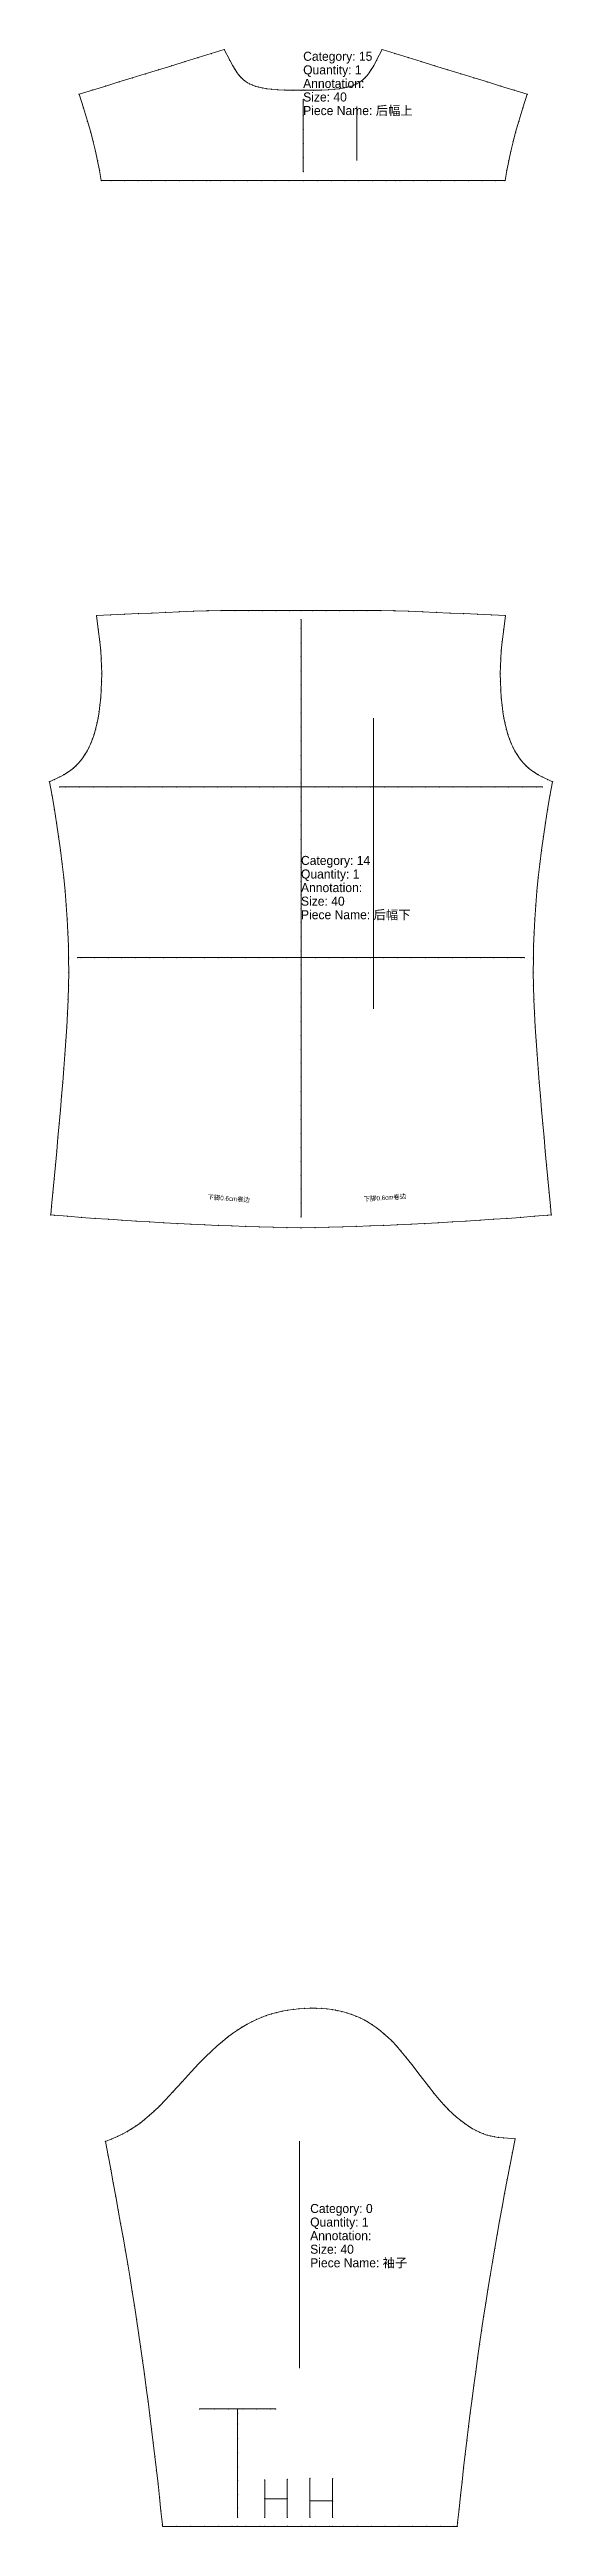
# Model space of a CAD drawing. Extents: x -2456 to 164, y -6201 to 32.
# Drawn here: x -2456 to -1900, y -6081 to -3343 of the extents above; entities that cross this region are included whole.
import ezdxf

# ---------------------------------------------------------------- set-up
doc = ezdxf.new("R2010")
doc.units = 0
for name, color, linetype, lineweight, true_color in [('1', 7, 'ByLayer', 5, 0xffffff), ('13', 7, 'ByLayer', 5, 0xffffff), ('2', 7, 'ByLayer', 5, 0xffffff), ('3', 7, 'ByLayer', 5, 0xffffff), ('4', 7, 'ByLayer', 5, 0xffffff), ('7', 7, 'ByLayer', 5, 0xffffff), ('8', 7, 'ByLayer', 5, 0xffffff)]:
    doc.layers.add(name, color=color, linetype=linetype, lineweight=lineweight, true_color=true_color)
doc.styles.add('textstyle0', font='')
doc.styles.add('textstyle1', font='')
doc.styles.add('textstyle100', font='')
doc.styles.add('textstyle101', font='')
doc.styles.add('textstyle102', font='')
doc.styles.add('textstyle2', font='')
doc.styles.add('textstyle3', font='')
doc.styles.add('textstyle4', font='')
doc.styles.add('textstyle5', font='')
doc.styles.add('textstyle82', font='')
doc.styles.add('textstyle83', font='')
doc.styles.add('textstyle84', font='')
doc.styles.add('textstyle85', font='')
doc.styles.add('textstyle86', font='')
doc.styles.add('textstyle97', font='')
doc.styles.add('textstyle98', font='')
doc.styles.add('textstyle99', font='')
doc.styles.get('textstyle0').set_extended_font_data('textstyle452')
doc.styles.get('textstyle1').set_extended_font_data('textstyle456')
doc.styles.get('textstyle100').set_extended_font_data('textstyle206')
doc.styles.get('textstyle101').set_extended_font_data('textstyle207')
doc.styles.get('textstyle102').set_extended_font_data('textstyle451')
doc.styles.get('textstyle2').set_extended_font_data('textstyle457')
doc.styles.get('textstyle3').set_extended_font_data('textstyle455')
doc.styles.get('textstyle4').set_extended_font_data('textstyle453')
doc.styles.get('textstyle5').set_extended_font_data('textstyle454')
doc.styles.get('textstyle82').set_extended_font_data('textstyle6')
doc.styles.get('textstyle83').set_extended_font_data('textstyle9')
doc.styles.get('textstyle84').set_extended_font_data('textstyle5')
doc.styles.get('textstyle85').set_extended_font_data('textstyle7')
doc.styles.get('textstyle86').set_extended_font_data('textstyle8')
doc.styles.get('textstyle97').set_extended_font_data('textstyle204')
doc.styles.get('textstyle98').set_extended_font_data('textstyle205')
doc.styles.get('textstyle99').set_extended_font_data('textstyle208')

# ---------------------------------------------------------------- blocks, each defined once
blk = doc.blocks.new('袖子-40')
at = {"layer": '1'}
blk.add_lwpolyline([(-1247.146835, -3153.808594), (-1247.371633, -3151.626507), (-1248.92003, -3136.812307), (-1250.551873, -3121.576785), (-1252.188976, -3106.770925), (-1253.916634, -3091.591608), (-1255.682109, -3076.444991), (-1257.491397, -3061.275238), (-1259.326593, -3046.244645), (-1261.221759, -3031.085451), (-1263.190252, -3015.712696), (-1265.177702, -3000.565248), (-1267.229141, -2985.314283), (-1269.318072, -2970.180477), (-1271.463901, -2955.054607), (-1273.669146, -2939.952771), (-1275.940801, -2924.84523), (-1278.316934, -2909.499746), (-1280.719768, -2894.41261), (-1283.181398, -2879.334944), (-1285.731317, -2864.054661), (-1288.295417, -2848.994062), (-1290.908708, -2833.928956), (-1293.564265, -2818.884258), (-1296.214856, -2804.102705), (-1298.9516, -2789.072488), (-1301.734179, -2774.050761), (-1304.578127, -2758.971001), (-1307.502337, -2743.681937), (-1310.489502, -2728.250732), (-1303.466844, -2725.485904), (-1296.984358, -2722.660443), (-1291.227816, -2719.893841), (-1286.253796, -2717.236909), (-1281.495975, -2714.414292), (-1276.785143, -2711.322283), (-1271.964373, -2707.849797), (-1267.020413, -2703.97814), (-1261.85797, -2699.613701), (-1256.49169, -2694.747707), (-1250.598188, -2689.055479), (-1243.834817, -2682.150622), (-1235.722921, -2673.474282), (-1235.691605, -2673.440247), (-1225.532539, -2662.249436), (-1215.428562, -2651.161533), (-1206.867098, -2642.058742), (-1199.544277, -2634.611047), (-1192.983017, -2628.269002), (-1186.781589, -2622.605104), (-1180.986162, -2617.630727), (-1175.233813, -2613.015606), (-1169.71788, -2608.901881), (-1164.32248, -2605.178429), (-1159.126623, -2601.87498), (-1153.634828, -2598.684194), (-1148.377053, -2595.917113), (-1143.095233, -2593.418132), (-1137.809429, -2591.189815), (-1132.386795, -2589.174876), (-1126.733783, -2587.346929), (-1120.861625, -2585.718478), (-1114.87591, -2584.322497), (-1108.868448, -2583.174419), (-1102.587676, -2582.23218), (-1096.274478, -2581.540939), (-1089.974242, -2581.099114), (-1083.626438, -2580.899678), (-1077.169369, -2580.948313), (-1071.030075, -2581.243147), (-1065.114529, -2581.776817), (-1059.428526, -2582.538729), (-1056.183014, -2583.0896), (-1053.958006, -2583.518075), (-1048.482638, -2584.755369), (-1043.150088, -2586.220483), (-1037.987906, -2587.902024), (-1033.09923, -2589.756036), (-1028.502893, -2591.759237), (-1024.056588, -2593.963091), (-1019.592617, -2596.458345), (-1015.249175, -2599.170324), (-1010.929227, -2602.157896), (-1006.527628, -2605.509463), (-1002.188374, -2609.126283), (-997.787077, -2613.116956), (-993.270565, -2617.548908), (-988.483957, -2622.608784), (-983.419106, -2628.3431), (-977.922103, -2634.959403), (-971.327418, -2643.326514), (-962.239581, -2655.278879), (-953.091347, -2667.250903), (-946.709929, -2675.261263), (-941.10111, -2681.92959), (-935.908992, -2687.729643), (-931.617126, -2692.23175), (-931.032815, -2692.823601), (-926.333847, -2697.39439), (-921.836163, -2701.445427), (-917.25913, -2705.234405), (-912.842869, -2708.564274), (-908.626449, -2711.440989), (-904.516644, -2713.95761), (-900.365616, -2716.209668), (-896.364127, -2718.103879), (-892.334915, -2719.736527), (-888.267709, -2721.105722), (-884.35007, -2722.159485), (-880.187052, -2723.01249), (-875.523395, -2723.692733), (-869.687607, -2724.246598), (-857.195816, -2725.210876), (-860.145434, -2740.515738), (-863.03544, -2755.563799), (-865.893062, -2770.618035), (-868.712557, -2785.76225), (-871.465841, -2800.835995), (-874.194401, -2816.011073), (-876.86626, -2831.099419), (-879.524124, -2846.369458), (-882.104191, -2861.473768), (-884.659644, -2876.734323), (-887.138072, -2891.855664), (-889.558504, -2906.986371), (-891.889094, -2921.960191), (-894.17991, -2937.111152), (-896.431003, -2952.445664), (-898.59352, -2967.615421), (-900.69795, -2982.793314), (-902.708365, -2997.672184), (-904.710912, -3012.863859), (-906.685807, -3028.217111), (-908.595026, -3043.42072), (-910.471115, -3058.72174), (-912.292807, -3073.936104), (-914.073349, -3089.155425), (-915.828354, -3104.514231), (-917.519582, -3119.743696), (-919.14042, -3134.820822), (-920.685331, -3149.555985), (-921.12442, -3153.808594), (-924.639738, -3153.808594), (-939.655103, -3153.808594), (-954.84011, -3153.808594), (-970.286508, -3153.808594), (-985.679701, -3153.808594), (-1000.960841, -3153.808594), (-1016.354026, -3153.808594), (-1031.795993, -3153.808594), (-1047.189192, -3153.808594), (-1059.135666, -3153.808594), (-1062.618756, -3153.808594), (-1078.011936, -3153.808594), (-1084.135666, -3153.808594), (-1093.423477, -3153.808594), (-1108.816656, -3153.808594), (-1109.135666, -3153.808594), (-1123.919927, -3153.808594), (-1134.135666, -3153.808594), (-1139.313109, -3153.808594), (-1154.820971, -3153.808594), (-1164.135666, -3153.808594), (-1170.214171, -3153.808594), (-1185.478178, -3153.808594), (-1200.871371, -3153.808594), (-1216.044989, -3153.808594), (-1231.522805, -3153.808594)], close=True, dxfattribs=at)
at = {"layer": '13'}
blk.add_point((-1164.135666, -3028.807983), dxfattribs=at)
at = {"layer": '2'}
for p in [(-1310.489502, -2728.250732), (-857.195816, -2725.210876), (-1206.301346, -3023.808289), (-1164.135666, -3023.808289), (-1121.970139, -3023.808289), (-1134.135666, -3102.624512), (-1109.135666, -3101.573792), (-1084.135666, -3100.643921), (-1059.135666, -3101.009216), (-1164.135666, -3143.808594), (-1134.135666, -3123.216553), (-1134.135666, -3143.808594), (-1109.135666, -3123.216553), (-1109.135666, -3143.808594), (-1084.135666, -3125.554199), (-1084.135666, -3143.808594), (-1059.135666, -3125.554199), (-1059.135666, -3143.808594), (-1247.146835, -3153.808594), (-921.12442, -3153.808594)]:
    blk.add_point(p, dxfattribs=at)
at = {"layer": '3'}
for p in [(-1153.634828, -2598.684194), (-1148.377053, -2595.917113), (-1143.095233, -2593.418132), (-1137.809429, -2591.189815), (-1132.386795, -2589.174876), (-1126.733783, -2587.346929), (-1120.861625, -2585.718478), (-1114.87591, -2584.322497), (-1108.868448, -2583.174419), (-1102.587676, -2582.23218), (-1096.274478, -2581.540939), (-1089.974242, -2581.099114), (-1083.626438, -2580.899678), (-1077.169369, -2580.948313), (-1071.030075, -2581.243147), (-1065.114529, -2581.776817), (-1059.428526, -2582.538729), (-1056.183014, -2583.0896), (-1053.958006, -2583.518075), (-1048.482638, -2584.755369), (-1043.150088, -2586.220483), (-1037.987906, -2587.902024), (-1033.09923, -2589.756036), (-1028.502893, -2591.759237), (-1024.056588, -2593.963091), (-1019.592617, -2596.458345), (-1015.249175, -2599.170324), (-1192.983017, -2628.269002), (-1186.781589, -2622.605104), (-1180.986162, -2617.630727), (-1175.233813, -2613.015606), (-1169.71788, -2608.901881), (-1164.32248, -2605.178429), (-1159.126623, -2601.87498), (-1010.929227, -2602.157896), (-1006.527628, -2605.509463), (-1002.188374, -2609.126283), (-997.787077, -2613.116956), (-993.270565, -2617.548908), (-988.483957, -2622.608784), (-983.419106, -2628.3431), (-1215.428562, -2651.161533), (-1206.867098, -2642.058742), (-1199.544277, -2634.611047), (-977.922103, -2634.959403), (-971.327418, -2643.326514), (-962.239581, -2655.278879), (-1243.834817, -2682.150622), (-1235.722921, -2673.474282), (-1235.691605, -2673.440247), (-1225.532539, -2662.249436), (-953.091347, -2667.250903), (-946.709929, -2675.261263), (-941.10111, -2681.92959), (-1271.964373, -2707.849797), (-1267.020413, -2703.97814), (-1261.85797, -2699.613701), (-1256.49169, -2694.747707), (-1250.598188, -2689.055479), (-935.908992, -2687.729643), (-931.617126, -2692.23175), (-931.032815, -2692.823601), (-926.333847, -2697.39439), (-921.836163, -2701.445427), (-917.25913, -2705.234405), (-912.842869, -2708.564274), (-1303.466844, -2725.485904), (-1296.984358, -2722.660443), (-1291.227816, -2719.893841), (-1286.253796, -2717.236909), (-1281.495975, -2714.414292), (-1276.785143, -2711.322283), (-908.626449, -2711.440989), (-904.516644, -2713.95761), (-900.365616, -2716.209668), (-896.364127, -2718.103879), (-892.334915, -2719.736527), (-888.267709, -2721.105722), (-884.35007, -2722.159485), (-880.187052, -2723.01249), (-875.523395, -2723.692733), (-869.687607, -2724.246598), (-1307.502337, -2743.681937), (-1304.578127, -2758.971001), (-863.03544, -2755.563799), (-860.145434, -2740.515738), (-1301.734179, -2774.050761), (-1298.9516, -2789.072488), (-868.712557, -2785.76225), (-865.893062, -2770.618035), (-1296.214856, -2804.102705), (-1293.564265, -2818.884258), (-874.194401, -2816.011073), (-871.465841, -2800.835995), (-1290.908708, -2833.928956), (-879.524124, -2846.369458), (-876.86626, -2831.099419), (-1288.295417, -2848.994062), (-1285.731317, -2864.054661), (-882.104191, -2861.473768), (-1283.181398, -2879.334944), (-1280.719768, -2894.41261), (-887.138072, -2891.855664), (-884.659644, -2876.734323), (-1278.316934, -2909.499746), (-1275.940801, -2924.84523), (-891.889094, -2921.960191), (-889.558504, -2906.986371), (-1273.669146, -2939.952771), (-1271.463901, -2955.054607), (-896.431003, -2952.445664), (-894.17991, -2937.111152), (-1269.318072, -2970.180477), (-900.69795, -2982.793314), (-898.59352, -2967.615421), (-1267.229141, -2985.314283), (-1265.177702, -3000.565248), (-902.708365, -2997.672184), (-1263.190252, -3015.712696), (-1261.221759, -3031.085451), (-1190.041441, -3023.808289), (-1173.937882, -3023.808289), (-1158.223577, -3023.808289), (-1143.250464, -3023.808289), (-1128.035031, -3023.808289), (-906.685807, -3028.217111), (-904.710912, -3012.863859), (-1259.326593, -3046.244645), (-1257.491397, -3061.275238), (-1164.135666, -3040.493815), (-1164.135666, -3056.598899), (-910.471115, -3058.72174), (-908.595026, -3043.42072), (-1255.682109, -3076.444991), (-1253.916634, -3091.591608), (-1164.135666, -3072.617006), (-1164.135666, -3088.023882), (-914.073349, -3089.155425), (-912.292807, -3073.936104), (-1252.188976, -3106.770925), (-1164.135666, -3103.181744), (-1164.135666, -3118.359426), (-917.519582, -3119.743696), (-915.828354, -3104.514231), (-1250.551873, -3121.576785), (-1248.92003, -3136.812307), (-1164.135666, -3133.577298), (-919.14042, -3134.820822), (-1247.371633, -3151.626507), (-1231.522805, -3153.808594), (-1216.044989, -3153.808594), (-1200.871371, -3153.808594), (-1185.478178, -3153.808594), (-1170.214171, -3153.808594), (-1164.135666, -3153.808594), (-1154.820971, -3153.808594), (-1139.313109, -3153.808594), (-1134.135666, -3153.808594), (-1123.919927, -3153.808594), (-1109.135666, -3153.808594), (-1108.816656, -3153.808594), (-1093.423477, -3153.808594), (-1084.135666, -3153.808594), (-1078.011936, -3153.808594), (-1062.618756, -3153.808594), (-1059.135666, -3153.808594), (-1047.189192, -3153.808594), (-1031.795993, -3153.808594), (-1016.354026, -3153.808594), (-1000.960841, -3153.808594), (-985.679701, -3153.808594), (-970.286508, -3153.808594), (-954.84011, -3153.808594), (-939.655103, -3153.808594), (-924.639738, -3153.808594), (-920.685331, -3149.555985)]:
    blk.add_point(p, dxfattribs=at)
at = {"layer": '4'}
for p in [(-1056.183014, -2583.0896), (-1235.691605, -2673.440247), (-931.617126, -2692.23175), (-1164.135666, -3153.808594), (-1134.135666, -3153.808594), (-1109.135666, -3153.808594), (-1084.135666, -3153.808594), (-1059.135666, -3153.808594)]:
    blk.add_point(p, dxfattribs=at)
at = {"layer": '7'}
blk.add_line((-1095.743942, -2978.99231), (-1095.743942, -2727.770386), dxfattribs=at)
at = {"layer": '8'}
for points in [[(-1206.301346, -3023.808289), (-1190.041441, -3023.808289), (-1173.937882, -3023.808289), (-1158.223577, -3023.808289), (-1143.250464, -3023.808289), (-1128.035031, -3023.808289), (-1121.970139, -3023.808289)], [(-1164.135666, -3023.808289), (-1164.135666, -3040.493815), (-1164.135666, -3056.598899), (-1164.135666, -3072.617006), (-1164.135666, -3088.023882), (-1164.135666, -3103.181744), (-1164.135666, -3118.359426), (-1164.135666, -3133.577298), (-1164.135666, -3143.808594)], [(-1134.135666, -3102.624512), (-1134.135666, -3143.808594)], [(-1109.135666, -3101.573792), (-1109.135666, -3143.808594)], [(-1084.135666, -3143.808594), (-1084.135666, -3100.643921)], [(-1059.135666, -3101.009216), (-1059.135666, -3143.808594)], [(-1134.135666, -3123.216553), (-1109.135666, -3123.216553)], [(-1084.135666, -3125.554199), (-1059.135666, -3125.554199)]]:
    blk.add_lwpolyline(points, dxfattribs=at)
at = {"layer": '1'}
for s, style, p in [('Quantity: 1', 'textstyle84', (-1083.842659, -2822.354136)), ('Category: 0', 'textstyle82', (-1083.842659, -2807.354136)), ('Annotation: ', 'textstyle83', (-1083.842659, -2837.354136)), ('Size: 40', 'textstyle86', (-1083.842659, -2852.354136)), ('Piece Name: 袖子', 'textstyle85', (-1083.842659, -2867.354136))]:
    blk.add_text(s, height=10, dxfattribs=dict(at, style=style)).set_placement(p)
blk = doc.blocks.new('后幅下-40')
at = {"layer": '1'}
blk.add_lwpolyline([(-1088.979568, -2512.661285), (-1104.560169, -2512.282334), (-1119.734328, -2511.878211), (-1135.06218, -2511.423265), (-1150.131145, -2510.927919), (-1165.214655, -2510.390021), (-1180.280543, -2509.80986), (-1195.58168, -2509.171731), (-1210.643315, -2508.489215), (-1225.866405, -2507.736777), (-1240.921802, -2506.927834), (-1256.406177, -2506.032715), (-1271.454795, -2505.107136), (-1286.921103, -2504.10694), (-1301.964011, -2503.091784), (-1317.003853, -2502.032289), (-1332.011109, -2500.926571), (-1347.044012, -2499.772889), (-1361.983456, -2498.604339), (-1365.854492, -2498.300629), (-1364.928049, -2488.627748), (-1363.492324, -2473.638037), (-1362.047817, -2458.372964), (-1360.626647, -2443.105722), (-1359.225266, -2427.767025), (-1357.857568, -2412.494915), (-1356.540619, -2397.50325), (-1355.225061, -2382.226485), (-1353.93038, -2366.841741), (-1352.677189, -2351.559732), (-1351.461325, -2336.309464), (-1350.289508, -2321.02102), (-1349.201851, -2305.872452), (-1348.208406, -2290.571353), (-1347.358553, -2275.335307), (-1346.681346, -2260.016655), (-1346.225308, -2244.87103), (-1346.013724, -2230.03343), (-1346.05204, -2215.392505), (-1346.0849, -2213.728943), (-1346.335161, -2201.049831), (-1346.878704, -2186.219511), (-1347.685112, -2171.170579), (-1348.753473, -2155.874194), (-1350.052378, -2140.532624), (-1351.552682, -2125.272576), (-1353.210897, -2110.358629), (-1355.090584, -2095.140843), (-1357.122507, -2080.13988), (-1359.367398, -2064.971417), (-1361.779115, -2050.091108), (-1364.425522, -2034.910962), (-1367.270813, -2019.4664), (-1362.046426, -2017.107115), (-1356.246474, -2014.247055), (-1351.422888, -2011.620241), (-1347.351007, -2009.142488), (-1343.713071, -2006.65483), (-1340.799164, -2004.388021), (-1338.018819, -2001.910091), (-1335.38622, -1999.23403), (-1332.809821, -1996.253874), (-1330.327905, -1992.986647), (-1327.984035, -1989.478422), (-1325.716929, -1985.616252), (-1323.565611, -1981.432101), (-1321.568819, -1976.988785), (-1319.711161, -1972.245331), (-1317.959221, -1967.07564), (-1316.35389, -1961.552433), (-1314.861962, -1955.487808), (-1314.519196, -1953.930054), (-1313.542821, -1949.048518), (-1312.388272, -1942.127189), (-1311.421588, -1934.796223), (-1310.614868, -1926.693046), (-1310.009367, -1918.005439), (-1309.622484, -1908.823914), (-1309.482585, -1899.951808), (-1309.589703, -1891.658551), (-1309.947614, -1883.285574), (-1310.565185, -1874.661168), (-1311.551448, -1864.687775), (-1313.231354, -1850.821016), (-1315.191345, -1835.734253), (-1299.613208, -1835.021294), (-1284.440334, -1834.325874), (-1268.909982, -1833.612855), (-1253.679824, -1832.913319), (-1238.674845, -1832.228602), (-1223.443148, -1831.5588), (-1208.077525, -1830.9457), (-1192.838371, -1830.486884), (-1191.693649, -1830.461273), (-1177.361354, -1830.247894), (-1162.11465, -1830.177845), (-1147.087711, -1830.183331), (-1131.841677, -1830.212681), (-1116.8152, -1830.230897), (-1101.694343, -1830.234594), (-1088.979568, -1830.227814), (-1088.979568, -1830.227814), (-1076.264794, -1830.234594), (-1061.143937, -1830.230897), (-1046.11746, -1830.212681), (-1030.871426, -1830.183331), (-1015.844487, -1830.177845), (-1000.597783, -1830.247894), (-986.265488, -1830.461273), (-985.120766, -1830.486884), (-969.881612, -1830.9457), (-954.515989, -1831.5588), (-939.284292, -1832.228602), (-924.279313, -1832.913319), (-909.049155, -1833.612855), (-893.518803, -1834.325874), (-878.345929, -1835.021294), (-862.767792, -1835.734253), (-864.727783, -1850.821023), (-866.40769, -1864.687783), (-867.393953, -1874.661176), (-868.011524, -1883.285582), (-868.369442, -1891.658557), (-868.476582, -1899.951814), (-868.33671, -1908.82392), (-867.949843, -1918.005443), (-867.344345, -1926.69305), (-866.537624, -1934.796224), (-865.570929, -1942.12719), (-864.416354, -1949.04852), (-863.439865, -1953.930054), (-863.097187, -1955.487812), (-861.605249, -1961.55244), (-859.999929, -1967.075651), (-858.248018, -1972.245344), (-856.390385, -1976.988797), (-854.39357, -1981.432107), (-852.242163, -1985.616258), (-849.975089, -1989.478431), (-847.631194, -1992.986667), (-845.149253, -1996.253897), (-842.572937, -1999.234038), (-839.940329, -2001.910086), (-837.159914, -2004.388011), (-834.246049, -2006.654824), (-830.608164, -2009.142489), (-826.536258, -2011.620244), (-821.712638, -2014.247059), (-815.912679, -2017.107121), (-810.688324, -2019.4664), (-813.533582, -2034.910969), (-816.179965, -2050.09112), (-818.591669, -2064.971432), (-820.836562, -2080.139898), (-822.868504, -2095.140862), (-824.748219, -2110.358647), (-826.406452, -2125.272593), (-827.90676, -2140.532639), (-829.205665, -2155.874209), (-830.27403, -2171.170592), (-831.080452, -2186.219523), (-831.624017, -2201.049844), (-831.874313, -2213.728943), (-831.907158, -2215.392518), (-831.945485, -2230.033442), (-831.733905, -2244.871043), (-831.277866, -2260.016668), (-830.600654, -2275.335319), (-829.750779, -2290.571365), (-828.7573, -2305.872464), (-827.669605, -2321.021034), (-826.497769, -2336.309477), (-825.28193, -2351.559745), (-824.028777, -2366.841754), (-822.734086, -2382.226498), (-821.418492, -2397.503263), (-820.101548, -2412.494928), (-818.733881, -2427.767039), (-817.332496, -2443.105736), (-815.911295, -2458.372979), (-814.466773, -2473.638051), (-813.031079, -2488.62776), (-812.104645, -2498.300629), (-815.975705, -2498.604339), (-830.915143, -2499.772888), (-845.94799, -2500.92657), (-860.95521, -2502.032288), (-875.995047, -2503.091783), (-891.03797, -2504.10694), (-906.504303, -2505.107136), (-921.552944, -2506.032715), (-937.037332, -2506.927834), (-952.092732, -2507.736777), (-967.315822, -2508.489215), (-982.377457, -2509.171731), (-997.678594, -2509.80986), (-1012.744482, -2510.390021), (-1027.827992, -2510.927919), (-1042.896957, -2511.423265), (-1058.224809, -2511.878211), (-1073.398968, -2512.282334)], close=True, dxfattribs=at)
at = {"layer": '2'}
for p in [(-1088.979568, -1830.227814), (-1315.191345, -1835.734253), (-1088.979568, -1840.227814), (-862.767792, -1835.734253), (-1367.270813, -2019.4664), (-1356.064606, -2025.228577), (-1088.979568, -2025.228577), (-1088.979568, -2025.228577), (-821.894531, -2025.228577), (-810.688324, -2019.4664), (-1336.064911, -2213.728943), (-1088.979568, -2213.728943), (-1088.979568, -2213.728943), (-841.894226, -2213.728943), (-1365.854492, -2498.300629), (-1088.979568, -2500.657654), (-1088.979568, -2512.661285), (-812.104645, -2498.300629)]:
    blk.add_point(p, dxfattribs=at)
at = {"layer": '3'}
for p in [(-1284.440334, -1834.325874), (-1268.909982, -1833.612855), (-1253.679824, -1832.913319), (-1238.674845, -1832.228602), (-1223.443148, -1831.5588), (-1208.077525, -1830.9457), (-1192.838371, -1830.486884), (-1191.693649, -1830.461273), (-1177.361354, -1830.247894), (-1162.11465, -1830.177845), (-1147.087711, -1830.183331), (-1131.841677, -1830.212681), (-1116.8152, -1830.230897), (-1101.694343, -1830.234594), (-1088.979568, -1830.227814), (-1076.264794, -1830.234594), (-1061.143937, -1830.230897), (-1046.11746, -1830.212681), (-1030.871426, -1830.183331), (-1015.844487, -1830.177845), (-1000.597783, -1830.247894), (-986.265488, -1830.461273), (-985.120766, -1830.486884), (-969.881612, -1830.9457), (-954.515989, -1831.5588), (-939.284292, -1832.228602), (-924.279313, -1832.913319), (-909.049155, -1833.612855), (-893.518803, -1834.325874), (-1313.231354, -1850.821016), (-1299.613208, -1835.021294), (-1088.979568, -1850.399293), (-878.345929, -1835.021294), (-864.727783, -1850.821023), (-1311.551448, -1864.687775), (-1310.565185, -1874.661168), (-1309.947614, -1883.285574), (-1088.979568, -1866.13828), (-1088.979568, -1881.290661), (-868.011524, -1883.285582), (-867.393953, -1874.661176), (-866.40769, -1864.687783), (-1309.622484, -1908.823914), (-1309.589703, -1891.658551), (-1309.482585, -1899.951808), (-1088.979568, -1896.873928), (-1088.979568, -1912.410354), (-868.476582, -1899.951814), (-868.369442, -1891.658557), (-868.33671, -1908.82392), (-1312.388272, -1942.127189), (-1311.421588, -1934.796223), (-1310.614868, -1926.693046), (-1310.009367, -1918.005439), (-1088.979568, -1927.993535), (-1088.979568, -1943.450468), (-867.949843, -1918.005443), (-867.344345, -1926.69305), (-866.537624, -1934.796224), (-865.570929, -1942.12719), (-1317.959221, -1967.07564), (-1316.35389, -1961.552433), (-1314.861962, -1955.487808), (-1314.519196, -1953.930054), (-1313.542821, -1949.048518), (-1088.979568, -1959.033693), (-864.416354, -1949.04852), (-863.439865, -1953.930054), (-863.097187, -1955.487812), (-861.605249, -1961.55244), (-859.999929, -1967.075651), (-1332.809821, -1996.253874), (-1330.327905, -1992.986647), (-1327.984035, -1989.478422), (-1325.716929, -1985.616252), (-1323.565611, -1981.432101), (-1321.568819, -1976.988785), (-1319.711161, -1972.245331), (-1088.979568, -1974.547091), (-1088.979568, -1990.130349), (-858.248018, -1972.245344), (-856.390385, -1976.988797), (-854.39357, -1981.432107), (-852.242163, -1985.616258), (-849.975089, -1989.478431), (-847.631194, -1992.986667), (-845.149253, -1996.253897), (-1362.046426, -2017.107115), (-1356.246474, -2014.247055), (-1351.422888, -2011.620241), (-1349.524816, -2025.228577), (-1347.351007, -2009.142488), (-1343.713071, -2006.65483), (-1340.799164, -2004.388021), (-1338.018819, -2001.910091), (-1335.38622, -1999.23403), (-1334.118873, -2025.228577), (-1318.694981, -2025.228577), (-1303.571494, -2025.228577), (-1288.147606, -2025.228577), (-1272.731856, -2025.228577), (-1257.307992, -2025.228577), (-1242.297126, -2025.228577), (-1226.873258, -2025.228577), (-1211.857484, -2025.228577), (-1196.433617, -2025.228577), (-1181.101657, -2025.228577), (-1165.677813, -2025.228577), (-1150.298546, -2025.228577), (-1134.874677, -2025.228577), (-1119.76708, -2025.228577), (-1104.570211, -2025.228577), (-1088.979568, -2005.713644), (-1088.979568, -2020.819861), (-1073.388926, -2025.228577), (-1058.192057, -2025.228577), (-1043.08446, -2025.228577), (-1027.660591, -2025.228577), (-1012.281324, -2025.228577), (-996.85748, -2025.228577), (-981.52552, -2025.228577), (-966.101653, -2025.228577), (-951.085879, -2025.228577), (-935.662005, -2025.228577), (-920.651121, -2025.228577), (-905.227237, -2025.228577), (-889.81149, -2025.228577), (-874.387628, -2025.228577), (-859.264165, -2025.228577), (-843.840279, -2025.228577), (-842.572937, -1999.234038), (-839.940329, -2001.910086), (-837.159914, -2004.388011), (-834.246049, -2006.654824), (-830.608164, -2009.142489), (-828.434326, -2025.228577), (-826.536258, -2011.620244), (-821.712638, -2014.247059), (-815.912679, -2017.107121), (-1364.425522, -2034.910962), (-1361.779115, -2050.091108), (-1088.979568, -2036.403091), (-1088.979568, -2051.83696), (-816.179965, -2050.09112), (-813.533582, -2034.910969), (-1359.367398, -2064.971417), (-1357.122507, -2080.13988), (-1088.979568, -2067.420163), (-820.836562, -2080.139898), (-818.591669, -2064.971432), (-1355.090584, -2095.140843), (-1088.979568, -2083.003402), (-1088.979568, -2098.301617), (-822.868504, -2095.140862), (-1353.210897, -2110.358629), (-1351.552682, -2125.272576), (-1088.979568, -2113.884878), (-1088.979568, -2129.468111), (-826.406452, -2125.272593), (-824.748219, -2110.358647), (-1350.052378, -2140.532624), (-1348.753473, -2155.874194), (-1088.979568, -2144.500166), (-1088.979568, -2160.083442), (-829.205665, -2155.874209), (-827.90676, -2140.532639), (-1347.685112, -2171.170579), (-1346.878704, -2186.219511), (-1088.979568, -2175.370112), (-831.080452, -2186.219523), (-830.27403, -2171.170592), (-1346.335161, -2201.049831), (-1346.0849, -2213.728943), (-1346.05204, -2215.392505), (-1332.454662, -2213.728943), (-1317.423784, -2213.728943), (-1302.254152, -2213.728943), (-1287.237394, -2213.728943), (-1271.81413, -2213.728943), (-1256.797433, -2213.728943), (-1241.416077, -2213.728943), (-1226.39932, -2213.728943), (-1210.868791, -2213.728943), (-1195.852052, -2213.728943), (-1180.616993, -2213.728943), (-1165.600255, -2213.728943), (-1150.580584, -2213.728943), (-1135.563823, -2213.728943), (-1120.123259, -2213.728943), (-1104.746168, -2213.728943), (-1088.979568, -2190.95332), (-1088.979568, -2206.536546), (-1073.212969, -2213.728943), (-1057.835878, -2213.728943), (-1042.395314, -2213.728943), (-1027.378553, -2213.728943), (-1012.358882, -2213.728943), (-997.342144, -2213.728943), (-982.107085, -2213.728943), (-967.090346, -2213.728943), (-951.559816, -2213.728943), (-936.543053, -2213.728943), (-921.161673, -2213.728943), (-906.144941, -2213.728943), (-890.721654, -2213.728943), (-875.704897, -2213.728943), (-860.535294, -2213.728943), (-845.504473, -2213.728943), (-831.907158, -2215.392518), (-831.874313, -2213.728943), (-831.624017, -2201.049844), (-1346.225308, -2244.87103), (-1346.013724, -2230.03343), (-1088.979568, -2221.827944), (-1088.979568, -2237.411185), (-831.945485, -2230.033442), (-831.733905, -2244.871043), (-1346.681346, -2260.016655), (-1088.979568, -2252.946337), (-1088.979568, -2268.529618), (-831.277866, -2260.016668), (-1348.208406, -2290.571353), (-1347.358553, -2275.335307), (-1088.979568, -2284.112888), (-1088.979568, -2299.657698), (-830.600654, -2275.335319), (-829.750779, -2290.571365), (-1350.289508, -2321.02102), (-1349.201851, -2305.872452), (-1088.979568, -2315.240904), (-828.7573, -2305.872464), (-827.669605, -2321.021034), (-1352.677189, -2351.559732), (-1351.461325, -2336.309464), (-1088.979568, -2330.341063), (-1088.979568, -2345.924319), (-826.497769, -2336.309477), (-825.28193, -2351.559745), (-1353.93038, -2366.841741), (-1088.979568, -2361.499223), (-1088.979568, -2377.082483), (-824.028777, -2366.841754), (-1356.540619, -2397.50325), (-1355.225061, -2382.226485), (-1088.979568, -2392.665743), (-1088.979568, -2408.041669), (-822.734086, -2382.226498), (-821.418492, -2397.503263), (-1359.225266, -2427.767025), (-1357.857568, -2412.494915), (-1088.979568, -2423.624902), (-820.101548, -2412.494928), (-818.733881, -2427.767039), (-1362.047817, -2458.372964), (-1360.626647, -2443.105722), (-1088.979568, -2438.942288), (-1088.979568, -2454.525521), (-817.332496, -2443.105736), (-815.911295, -2458.372979), (-1364.928049, -2488.627748), (-1363.492324, -2473.638037), (-1088.979568, -2469.777283), (-1088.979568, -2485.029102), (-814.466773, -2473.638051), (-813.031079, -2488.62776), (-1361.983456, -2498.604339), (-1347.044012, -2499.772889), (-1332.011109, -2500.926571), (-1317.003853, -2502.032289), (-1301.964011, -2503.091784), (-1286.921103, -2504.10694), (-1271.454795, -2505.107136), (-1256.406177, -2506.032715), (-1240.921802, -2506.927834), (-1225.866405, -2507.736777), (-1210.643315, -2508.489215), (-1195.58168, -2509.171731), (-1180.280543, -2509.80986), (-1165.214655, -2510.390021), (-1150.131145, -2510.927919), (-1135.06218, -2511.423265), (-1119.734328, -2511.878211), (-1104.560169, -2512.282334), (-1073.398968, -2512.282334), (-1058.224809, -2511.878211), (-1042.896957, -2511.423265), (-1027.827992, -2510.927919), (-1012.744482, -2510.390021), (-997.678594, -2509.80986), (-982.377457, -2509.171731), (-967.315822, -2508.489215), (-952.092732, -2507.736777), (-937.037332, -2506.927834), (-921.552944, -2506.032715), (-906.504303, -2505.107136), (-891.03797, -2504.10694), (-875.995047, -2503.091783), (-860.95521, -2502.032288), (-845.94799, -2500.92657), (-830.915143, -2499.772888), (-815.975705, -2498.604339)]:
    blk.add_point(p, dxfattribs=at)
at = {"layer": '4'}
for p in [(-1191.693649, -1830.461273), (-1088.979568, -1830.227814), (-986.265488, -1830.461273), (-1314.519196, -1953.930054), (-863.439865, -1953.930054), (-1346.0849, -2213.728943), (-831.874313, -2213.728943)]:
    blk.add_point(p, dxfattribs=at)
at = {"layer": '7'}
blk.add_line((-1008.640366, -2270.376892), (-1008.640366, -1949.122772), dxfattribs=at)
at = {"layer": '8'}
for points in [[(-1088.979568, -2500.657654), (-1088.979568, -2485.029102), (-1088.979568, -2469.777283), (-1088.979568, -2454.525521), (-1088.979568, -2438.942288), (-1088.979568, -2423.624902), (-1088.979568, -2408.041669), (-1088.979568, -2392.665743), (-1088.979568, -2377.082483), (-1088.979568, -2361.499223), (-1088.979568, -2345.924319), (-1088.979568, -2330.341063), (-1088.979568, -2315.240904), (-1088.979568, -2299.657698), (-1088.979568, -2284.112888), (-1088.979568, -2268.529618), (-1088.979568, -2252.946337), (-1088.979568, -2237.411185), (-1088.979568, -2221.827944), (-1088.979568, -2206.536546), (-1088.979568, -2190.95332), (-1088.979568, -2175.370112), (-1088.979568, -2160.083442), (-1088.979568, -2144.500166), (-1088.979568, -2129.468111), (-1088.979568, -2113.884878), (-1088.979568, -2098.301617), (-1088.979568, -2083.003402), (-1088.979568, -2067.420163), (-1088.979568, -2051.83696), (-1088.979568, -2036.403091), (-1088.979568, -2020.819861), (-1088.979568, -2005.713644), (-1088.979568, -1990.130349), (-1088.979568, -1974.547091), (-1088.979568, -1959.033693), (-1088.979568, -1943.450468), (-1088.979568, -1927.993535), (-1088.979568, -1912.410354), (-1088.979568, -1896.873928), (-1088.979568, -1881.290661), (-1088.979568, -1866.13828), (-1088.979568, -1850.399293), (-1088.979568, -1840.227814)], [(-1088.979568, -2025.228577), (-1104.570211, -2025.228577), (-1119.76708, -2025.228577), (-1134.874677, -2025.228577), (-1150.298546, -2025.228577), (-1165.677813, -2025.228577), (-1181.101657, -2025.228577), (-1196.433617, -2025.228577), (-1211.857484, -2025.228577), (-1226.873258, -2025.228577), (-1242.297126, -2025.228577), (-1257.307992, -2025.228577), (-1272.731856, -2025.228577), (-1288.147606, -2025.228577), (-1303.571494, -2025.228577), (-1318.694981, -2025.228577), (-1334.118873, -2025.228577), (-1349.524816, -2025.228577), (-1356.064606, -2025.228577)], [(-1088.979568, -2025.228577), (-1073.388926, -2025.228577), (-1058.192057, -2025.228577), (-1043.08446, -2025.228577), (-1027.660591, -2025.228577), (-1012.281324, -2025.228577), (-996.85748, -2025.228577), (-981.52552, -2025.228577), (-966.101653, -2025.228577), (-951.085879, -2025.228577), (-935.662005, -2025.228577), (-920.651121, -2025.228577), (-905.227237, -2025.228577), (-889.81149, -2025.228577), (-874.387628, -2025.228577), (-859.264165, -2025.228577), (-843.840279, -2025.228577), (-828.434326, -2025.228577), (-821.894531, -2025.228577)], [(-1088.979568, -2213.728943), (-1104.746168, -2213.728943), (-1120.123259, -2213.728943), (-1135.563823, -2213.728943), (-1150.580584, -2213.728943), (-1165.600255, -2213.728943), (-1180.616993, -2213.728943), (-1195.852052, -2213.728943), (-1210.868791, -2213.728943), (-1226.39932, -2213.728943), (-1241.416077, -2213.728943), (-1256.797433, -2213.728943), (-1271.81413, -2213.728943), (-1287.237394, -2213.728943), (-1302.254152, -2213.728943), (-1317.423784, -2213.728943), (-1332.454662, -2213.728943), (-1336.064911, -2213.728943)], [(-1088.979568, -2213.728943), (-1073.212969, -2213.728943), (-1057.835878, -2213.728943), (-1042.395314, -2213.728943), (-1027.378553, -2213.728943), (-1012.358882, -2213.728943), (-997.342144, -2213.728943), (-982.107085, -2213.728943), (-967.090346, -2213.728943), (-951.559816, -2213.728943), (-936.543053, -2213.728943), (-921.161673, -2213.728943), (-906.144941, -2213.728943), (-890.721654, -2213.728943), (-875.704897, -2213.728943), (-860.535294, -2213.728943), (-845.504473, -2213.728943), (-841.894226, -2213.728943)]]:
    blk.add_lwpolyline(points, dxfattribs=at)
at = {"layer": '1'}
for s, style, p in [('Category: 14', 'textstyle5', (-1088.979568, -2111.419565)), ('Annotation: ', 'textstyle0', (-1088.979568, -2141.419565)), ('Quantity: 1', 'textstyle4', (-1088.979568, -2126.419565)), ('Size: 40', 'textstyle102', (-1088.979568, -2156.419565)), ('Piece Name: 后幅下', 'textstyle2', (-1088.979568, -2171.419565))]:
    blk.add_text(s, height=10, dxfattribs=dict(at, style=style)).set_placement(p)
for rotation, style, p in [(356.143198, 'textstyle1', (-1192.428818, -2480.987854)), (3.856802, 'textstyle3', (-1019.303665, -2483.264618))]:
    blk.add_text('下脚0.6cm卷边', height=5, rotation=rotation, dxfattribs=dict(at, style=style)).set_placement(p)
blk = doc.blocks.new('后幅上-40')
at = {"layer": '1'}
blk.add_lwpolyline([(-1087.77977, -1778.437347), (-1103.602105, -1778.437347), (-1119.060384, -1778.437347), (-1134.068296, -1778.437347), (-1149.076211, -1778.437347), (-1164.318228, -1778.437347), (-1179.326161, -1778.437347), (-1190.28038, -1778.437347), (-1194.822101, -1778.437347), (-1209.83001, -1778.437347), (-1224.981618, -1778.437347), (-1239.989541, -1778.437347), (-1255.457281, -1778.437347), (-1270.465199, -1778.437347), (-1285.510225, -1778.437347), (-1300.523086, -1778.437347), (-1311.137695, -1778.437347), (-1313.098273, -1767.398937), (-1315.238972, -1756.429951), (-1317.588392, -1745.691926), (-1320.080787, -1735.438367), (-1322.866159, -1725.036926), (-1326.432659, -1712.797704), (-1330.984124, -1698.09791), (-1335.769196, -1683.017578), (-1320.892391, -1678.437617), (-1306.144643, -1673.897319), (-1291.582578, -1669.414197), (-1276.834805, -1664.873956), (-1262.479711, -1660.454645), (-1247.731945, -1655.914455), (-1233.245323, -1651.454624), (-1218.497591, -1646.914374), (-1204.083477, -1642.476874), (-1189.523798, -1637.994637), (-1175.038834, -1633.535461), (-1169.039209, -1645.386649), (-1165.788082, -1651.386149), (-1163.175152, -1655.7451), (-1160.810734, -1659.249902), (-1158.592683, -1662.130566), (-1156.430834, -1664.557246), (-1154.264224, -1666.625449), (-1152.020055, -1668.41208), (-1149.586024, -1670.024024), (-1146.884259, -1671.51341), (-1143.913295, -1672.862691), (-1140.706288, -1674.040053), (-1137.089109, -1675.086295), (-1132.917389, -1676.021023), (-1128.159641, -1676.825375), (-1122.544738, -1677.509009), (-1116.09464, -1678.030315), (-1108.231698, -1678.395715), (-1099.203598, -1678.557243), (-1089.656694, -1678.484149), (-1087.77977, -1678.436584), (-1087.77977, -1678.436584), (-1085.902846, -1678.484149), (-1076.355942, -1678.557243), (-1067.327842, -1678.395715), (-1059.4649, -1678.030315), (-1053.014801, -1677.509009), (-1047.399899, -1676.825375), (-1042.642151, -1676.021023), (-1038.470431, -1675.086295), (-1034.853251, -1674.040053), (-1031.646245, -1672.862691), (-1028.675281, -1671.51341), (-1025.973516, -1670.024024), (-1023.539485, -1668.41208), (-1021.295316, -1666.625449), (-1019.128706, -1664.557246), (-1016.966857, -1662.130566), (-1014.748806, -1659.249902), (-1012.384388, -1655.7451), (-1009.771458, -1651.386149), (-1006.520331, -1645.386649), (-1000.520706, -1633.535461), (-986.035858, -1637.994601), (-971.476201, -1642.476832), (-957.062088, -1646.914331), (-942.314355, -1651.454582), (-927.827726, -1655.914415), (-913.079953, -1660.454607), (-898.724861, -1664.873918), (-883.97709, -1669.414157), (-869.415015, -1673.897283), (-854.667262, -1678.437587), (-839.790421, -1683.017578), (-844.575395, -1698.097925), (-849.126821, -1712.797724), (-852.693322, -1725.036949), (-855.478707, -1735.438392), (-857.971119, -1745.691954), (-860.320545, -1756.429982), (-862.46123, -1767.398972), (-864.421768, -1778.437347), (-875.036431, -1778.437347), (-890.049294, -1778.437347), (-905.09432, -1778.437347), (-920.102245, -1778.437347), (-935.569994, -1778.437347), (-950.577922, -1778.437347), (-965.72953, -1778.437347), (-980.737439, -1778.437347), (-985.277252, -1778.437347), (-996.233379, -1778.437347), (-1011.241312, -1778.437347), (-1026.483329, -1778.437347), (-1041.491244, -1778.437347), (-1056.499156, -1778.437347), (-1071.957434, -1778.437347), (-1087.77977, -1778.437347)], close=True, dxfattribs=at)
at = {"layer": '2'}
for p in [(-1175.038834, -1633.535461), (-1000.520706, -1633.535461), (-1335.769196, -1683.017578), (-1087.77977, -1678.436584), (-1087.77977, -1688.438263), (-839.790421, -1683.017578), (-1311.137695, -1778.437347), (-1087.77977, -1768.437347), (-1087.77977, -1778.437347), (-864.421768, -1778.437347)]:
    blk.add_point(p, dxfattribs=at)
at = {"layer": '3'}
for p in [(-1204.083477, -1642.476874), (-1189.523798, -1637.994637), (-986.035858, -1637.994601), (-971.476201, -1642.476832), (-1291.582578, -1669.414197), (-1276.834805, -1664.873956), (-1262.479711, -1660.454645), (-1247.731945, -1655.914455), (-1233.245323, -1651.454624), (-1218.497591, -1646.914374), (-1169.039209, -1645.386649), (-1165.788082, -1651.386149), (-1163.175152, -1655.7451), (-1160.810734, -1659.249902), (-1158.592683, -1662.130566), (-1156.430834, -1664.557246), (-1154.264224, -1666.625449), (-1152.020055, -1668.41208), (-1149.586024, -1670.024024), (-1025.973516, -1670.024024), (-1023.539485, -1668.41208), (-1021.295316, -1666.625449), (-1019.128706, -1664.557246), (-1016.966857, -1662.130566), (-1014.748806, -1659.249902), (-1012.384388, -1655.7451), (-1009.771458, -1651.386149), (-1006.520331, -1645.386649), (-957.062088, -1646.914331), (-942.314355, -1651.454582), (-927.827726, -1655.914415), (-913.079953, -1660.454607), (-898.724861, -1664.873918), (-883.97709, -1669.414157), (-1320.892391, -1678.437617), (-1306.144643, -1673.897319), (-1146.884259, -1671.51341), (-1143.913295, -1672.862691), (-1140.706288, -1674.040053), (-1137.089109, -1675.086295), (-1132.917389, -1676.021023), (-1128.159641, -1676.825375), (-1122.544738, -1677.509009), (-1116.09464, -1678.030315), (-1108.231698, -1678.395715), (-1099.203598, -1678.557243), (-1089.656694, -1678.484149), (-1087.77977, -1678.436584), (-1087.77977, -1691.459366), (-1085.902846, -1678.484149), (-1076.355942, -1678.557243), (-1067.327842, -1678.395715), (-1059.4649, -1678.030315), (-1053.014801, -1677.509009), (-1047.399899, -1676.825375), (-1042.642151, -1676.021023), (-1038.470431, -1675.086295), (-1034.853251, -1674.040053), (-1031.646245, -1672.862691), (-1028.675281, -1671.51341), (-869.415015, -1673.897283), (-854.667262, -1678.437587), (-1330.984124, -1698.09791), (-1326.432659, -1712.797704), (-1087.77977, -1706.726858), (-1087.77977, -1721.99439), (-849.126821, -1712.797724), (-844.575395, -1698.097925), (-1322.866159, -1725.036926), (-1320.080787, -1735.438367), (-1317.588392, -1745.691926), (-1087.77977, -1737.20357), (-857.971119, -1745.691954), (-855.478707, -1735.438392), (-852.693322, -1725.036949), (-1315.238972, -1756.429951), (-1313.098273, -1767.398937), (-1300.523086, -1778.437347), (-1285.510225, -1778.437347), (-1270.465199, -1778.437347), (-1255.457281, -1778.437347), (-1239.989541, -1778.437347), (-1224.981618, -1778.437347), (-1209.83001, -1778.437347), (-1194.822101, -1778.437347), (-1190.28038, -1778.437347), (-1179.326161, -1778.437347), (-1164.318228, -1778.437347), (-1149.076211, -1778.437347), (-1134.068296, -1778.437347), (-1119.060384, -1778.437347), (-1103.602105, -1778.437347), (-1087.77977, -1752.671712), (-1087.77977, -1778.437347), (-1071.957434, -1778.437347), (-1056.499156, -1778.437347), (-1041.491244, -1778.437347), (-1026.483329, -1778.437347), (-1011.241312, -1778.437347), (-996.233379, -1778.437347), (-985.277252, -1778.437347), (-980.737439, -1778.437347), (-965.72953, -1778.437347), (-950.577922, -1778.437347), (-935.569994, -1778.437347), (-920.102245, -1778.437347), (-905.09432, -1778.437347), (-890.049294, -1778.437347), (-875.036431, -1778.437347), (-862.46123, -1767.398972), (-860.320545, -1756.429982)]:
    blk.add_point(p, dxfattribs=at)
at = {"layer": '4'}
for p in [(-1087.77977, -1678.436584), (-1190.28038, -1778.437347), (-1087.77977, -1778.437347), (-985.277252, -1778.437347)]:
    blk.add_point(p, dxfattribs=at)
at = {"layer": '7'}
blk.add_line((-1028.310623, -1756.073151), (-1028.310623, -1696.591187), dxfattribs=at)
at = {"layer": '8'}
blk.add_lwpolyline([(-1087.77977, -1768.437347), (-1087.77977, -1752.671712), (-1087.77977, -1737.20357), (-1087.77977, -1721.99439), (-1087.77977, -1706.726858), (-1087.77977, -1691.459366), (-1087.77977, -1688.438263)], dxfattribs=at)
at = {"layer": '1'}
for s, style, p in [('Category: 15', 'textstyle101', (-1087.779808, -1645.986404)), ('Annotation: ', 'textstyle98', (-1087.779808, -1675.986404)), ('Quantity: 1', 'textstyle100', (-1087.779808, -1660.986404)), ('Size: 40', 'textstyle97', (-1087.779808, -1690.986404)), ('Piece Name: 后幅上', 'textstyle99', (-1087.779808, -1705.986404))]:
    blk.add_text(s, height=10, dxfattribs=dict(at, style=style)).set_placement(p)

msp = doc.modelspace()

# ---------------------------------------------------------------- block references
at = {"layer": '1'}
for name, p in [('后幅上-40', (-1087.779755, -1709.386969)), ('后幅下-40', (-1088.979582, -2132.834977)), ('袖子-40', (-1083.955745, -2926.991354))]:
    msp.add_blockref(name, p, dxfattribs=at)

doc.saveas('drawing.dxf')
